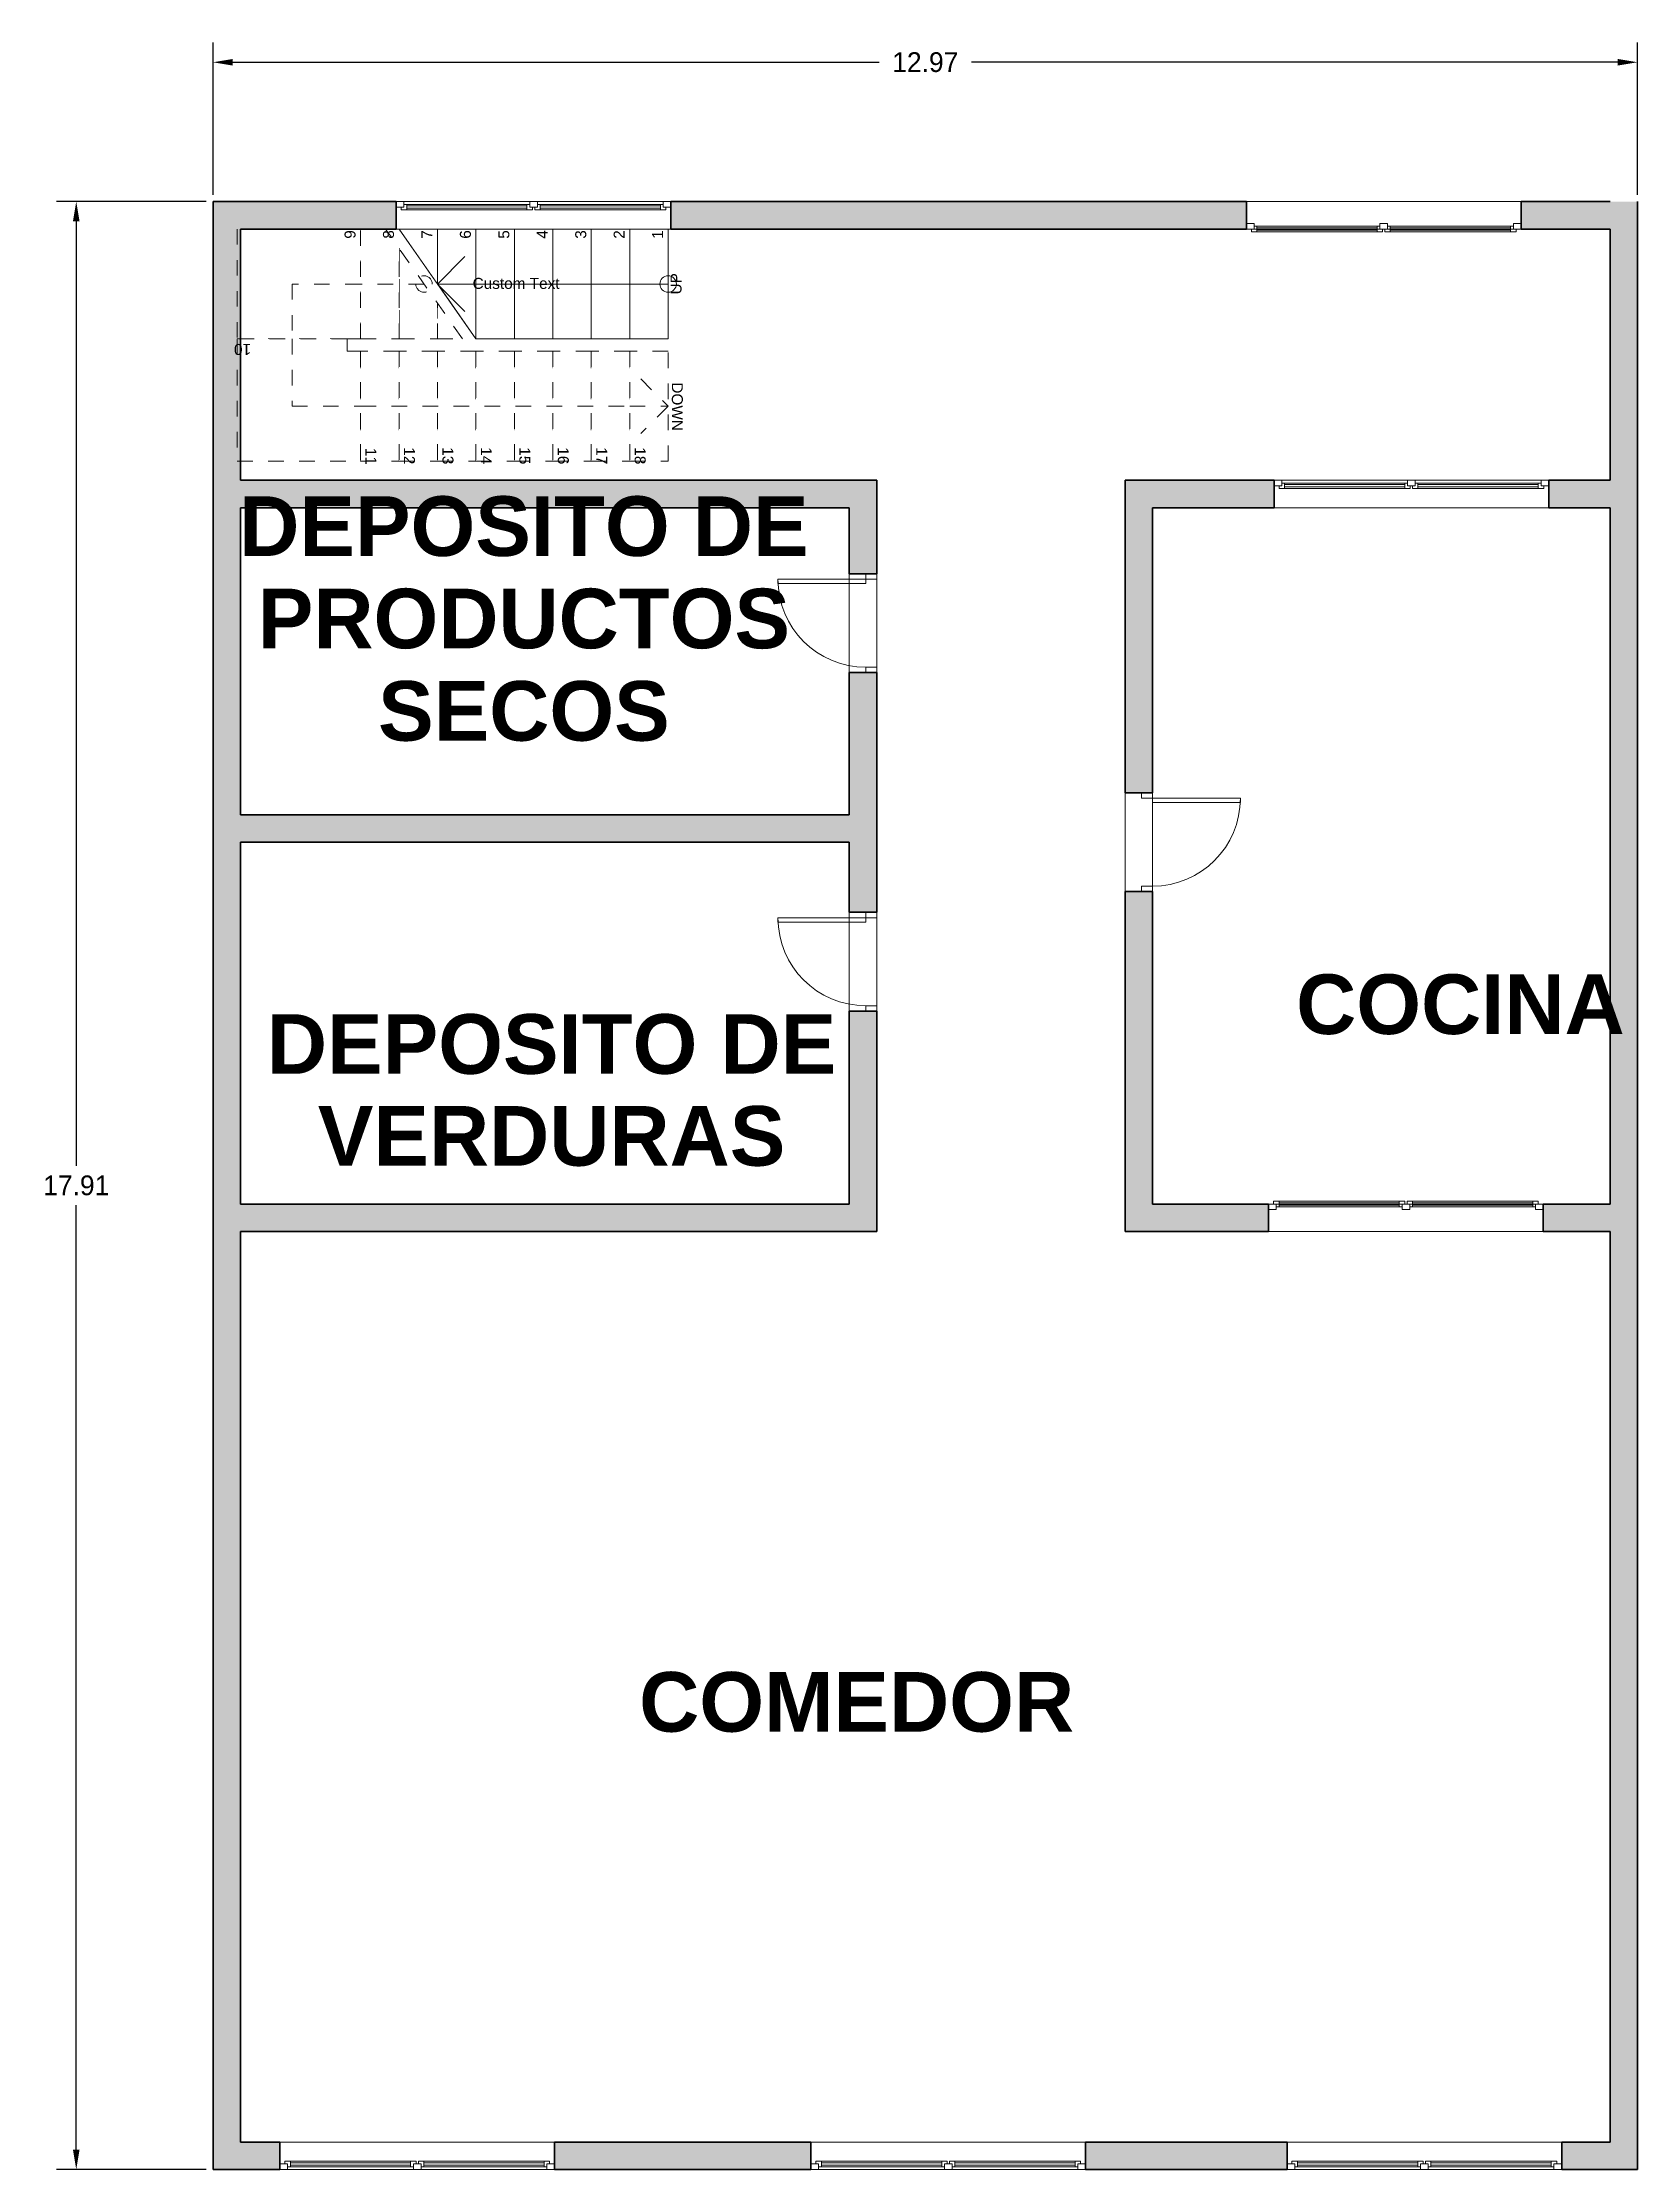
# Model space of a CAD drawing. Header units: metres. Extents: x -67.5 to -32.7, y -18 to 3.
# Drawn here: x -47.24 to -32.72, y -16.4 to 2.95 of the extents above; entities that cross this region are included whole.
import ezdxf

# ---------------------------------------------------------------- set-up
doc = ezdxf.new("R2010")
doc.units = ezdxf.units.M
doc.header["$MEASUREMENT"] = 0
doc.set_wipeout_variables(frame=1)
for name, pattern in [('Dense Dotted', [0.176389, 0, -0.176389]), ('Small Dashed', [0.282222, 0.141111, -0.141111]), ('Wipeout_Contour', [1, 0, -1])]:
    doc.linetypes.add(name, pattern=pattern)
for name, color, linetype, lineweight in [('ACOTACION', 160, 'Continuous', 0), ('Structural - Bearing_Pen_No__27', 7, 'Continuous', 35), ('Structural - Stair & Railing_Pen_No__11', 171, 'Continuous', 18)]:
    doc.layers.add(name, color=color, linetype=linetype, lineweight=lineweight)
for name, color, linetype, lineweight, true_color in [('Annotation - Text_Pen_No__86', 7, 'Continuous', 20, 0x5555ff), ('ARCHICAD Doors_Pen_No__3', 7, 'Continuous', 18, 0xff6600), ('ARCHICAD Windows_Pen_No__3', 7, 'Continuous', 18, 0xff6600), ('Structural - Bearing_Pen_No__160', 7, 'Continuous', 20, 0xb4a35c), ('Structural - Bearing_Pen_No__63', 7, 'Continuous', 18, 0xff9955), ('Structural - Stair & Railing_Pen_No__71', 171, 'Continuous', 20, 0xaaaaff), ('Structural - Stair & Railing_Pen_No__91', 171, 'Continuous', 13, 0xaaaaff)]:
    doc.layers.add(name, color=color, linetype=linetype, lineweight=lineweight, true_color=true_color)
for name, color, linetype in [('ARCHICAD Doors', 7, 'Continuous'), ('ARCHICAD Windows', 7, 'Continuous'), ('Structural - Bearing', 7, 'Continuous'), ('Structural - Stair & Railing', 7, 'Continuous')]:
    doc.layers.add(name, color=color, linetype=linetype)
doc.styles.add('GENERATED_STYLE_1', font='arial.ttf')
doc.styles.add('GENERATED_STYLE_2', font='')
doc.styles.get('GENERATED_STYLE_2').set_extended_font_data('Arial', bold=True)
doc.dimstyles.get("Standard").update_dxf_attribs({"dimtxt": 0.18, "dimasz": 0.18, "dimexe": 0.18, "dimexo": 0.0625, "dimgap": 0.09, "dimtad": 0, "dimtih": 1, "dimtoh": 1, "dimzin": 0, "dimdsep": 46, "dimtxsty": 'Standard', "dimcen": 0.09, "dimadec": 0, "dimazin": 0, "dimtfac": 1, "dimtofl": 0, "dimtmove": 0, "dimatfit": 3, "dimfxl": 1, "dimtolj": 1, "dimtzin": 0, "dimarcsym": 0})

msp = doc.modelspace()

# ---------------------------------------------------------------- texts
at = {"layer": 'Annotation - Text_Pen_No__86', "color": 173, "linetype": 'Continuous', "lineweight": 20, "true_color": 0x5555ff, "char_height": 0.54288, "width": 7.0414, "attachment_point": 2, "style": 'GENERATED_STYLE_2'}
for s, insert, line_spacing_factor in [('\\A1;{\\pqc;\\fArial|b1|i0|c0|p34;DEPOSITO DE PRODUCTOS SECOS}', (-42.857, -1.178), 0.928963), ('\\A1;{\\pqc;\\fArial|b1|i0|c0|p34;DEPOSITO DE VERDURAS}', (-42.605, -5.891), 0.924085)]:
    msp.add_mtext(s, dxfattribs=dict(at, insert=insert, line_spacing_factor=line_spacing_factor))
at = {"layer": 'Annotation - Text_Pen_No__86', "color": 173, "linetype": 'Continuous', "lineweight": 20, "true_color": 0x5555ff, "char_height": 0.54288, "attachment_point": 2, "style": 'GENERATED_STYLE_2'}
for s, insert in [('\\A1;{\\pqc;\\fArial|b1|i0|c0|p34;C\\fArial|b1|i0|c0|p34;OCINA}', (-34.332, -5.529)), ('\\A1;{\\pqc;\\fArial|b1|i0|c0|p34;COMEDOR}', (-39.828, -11.878))]:
    msp.add_mtext(s, dxfattribs=dict(at, insert=insert))

# ---------------------------------------------------------------- blocks, each defined once
blk = doc.blocks.new('Stair_2')
at = {"color": 254, "linetype": 'Wipeout_Contour', "lineweight": 0, "ltscale": 166.929121}
blk.add_wipeout([(-41.894, 1.254), (-41.894, 0.254), (-41.544, 0.254), (-41.544, 1.254)], dxfattribs=at).dxf.layer = 'Structural - Stair & Railing'
at = {"layer": 'Structural - Stair & Railing_Pen_No__11', "color": 171, "linetype": 'Continuous', "lineweight": 18}
for p, q in [((-41.544, 1.254), (-41.894, 1.254)), ((-41.894, 1.254), (-41.894, 0.254)), ((-41.544, 0.254), (-41.544, 1.254)), ((-41.894, 0.254), (-41.544, 0.254))]:
    blk.add_line(p, q, dxfattribs=at)
for start, end in [(0, 180), (180, 0)]:
    blk.add_arc((-41.544, 0.754), 0.075, start, end, dxfattribs=at)
at = {"layer": 'Structural - Stair & Railing_Pen_No__71', "color": 161, "lineweight": 20, "true_color": 0xaaaaff, "char_height": 0.1, "attachment_point": 4, "rotation": 90, "style": 'GENERATED_STYLE_1'}
for s, insert in [('\\A1;{\\pql;\\fArial|b0|i0|c0|p34;1}', (-41.64, 1.166)), ('\\A1;{\\pql;\\fArial|b0|i0|c0|p34;UP}', (-41.471, 0.659))]:
    blk.add_mtext(s, dxfattribs=dict(at, insert=insert))
at = {"color": 254, "linetype": 'Wipeout_Contour', "lineweight": 0, "ltscale": 168.328685}
blk.add_wipeout([(-42.244, 1.254), (-42.244, 0.254), (-41.894, 0.254), (-41.894, 1.254)], dxfattribs=at).dxf.layer = 'Structural - Stair & Railing'
at = {"layer": 'Structural - Stair & Railing_Pen_No__11', "color": 171, "linetype": 'Continuous', "lineweight": 18}
for p, q in [((-41.894, 1.254), (-42.244, 1.254)), ((-42.244, 1.254), (-42.244, 0.254)), ((-41.894, 0.254), (-41.894, 1.254)), ((-41.544, 0.754), (-41.894, 0.754)), ((-42.244, 0.254), (-41.894, 0.254))]:
    blk.add_line(p, q, dxfattribs=at)
at = {"layer": 'Structural - Stair & Railing_Pen_No__71', "color": 161, "lineweight": 20, "true_color": 0xaaaaff, "insert": (-41.99, 1.166), "char_height": 0.1, "attachment_point": 4, "rotation": 90, "style": 'GENERATED_STYLE_1'}
blk.add_mtext('\\A1;{\\pql;\\fArial|b0|i0|c0|p34;2}', dxfattribs=at)
at = {"color": 254, "linetype": 'Wipeout_Contour', "lineweight": 0, "ltscale": 169.728256}
blk.add_wipeout([(-42.594, 1.254), (-42.594, 0.254), (-42.244, 0.254), (-42.244, 1.254)], dxfattribs=at).dxf.layer = 'Structural - Stair & Railing'
at = {"layer": 'Structural - Stair & Railing_Pen_No__11', "color": 171, "linetype": 'Continuous', "lineweight": 18}
for p, q in [((-42.244, 1.254), (-42.594, 1.254)), ((-42.594, 1.254), (-42.594, 0.254)), ((-42.244, 0.254), (-42.244, 1.254)), ((-42.594, 0.254), (-42.244, 0.254))]:
    blk.add_line(p, q, dxfattribs=at)
at = {"layer": 'Structural - Stair & Railing_Pen_No__71', "color": 161, "lineweight": 20, "true_color": 0xaaaaff, "insert": (-42.339, 1.166), "char_height": 0.1, "attachment_point": 4, "rotation": 90, "style": 'GENERATED_STYLE_1'}
blk.add_mtext('\\A1;{\\pql;\\fArial|b0|i0|c0|p34;3}', dxfattribs=at)
at = {"color": 254, "linetype": 'Wipeout_Contour', "lineweight": 0, "ltscale": 171.127835}
blk.add_wipeout([(-42.944, 1.254), (-42.944, 0.254), (-42.594, 0.254), (-42.594, 1.254)], dxfattribs=at).dxf.layer = 'Structural - Stair & Railing'
at = {"layer": 'Structural - Stair & Railing_Pen_No__11', "color": 171, "linetype": 'Continuous', "lineweight": 18}
for p, q in [((-42.594, 1.254), (-42.944, 1.254)), ((-42.944, 1.254), (-42.944, 0.254)), ((-42.594, 0.254), (-42.594, 1.254)), ((-42.944, 0.254), (-42.594, 0.254))]:
    blk.add_line(p, q, dxfattribs=at)
at = {"layer": 'Structural - Stair & Railing_Pen_No__71', "color": 161, "lineweight": 20, "true_color": 0xaaaaff, "insert": (-42.69, 1.166), "char_height": 0.1, "attachment_point": 4, "rotation": 90, "style": 'GENERATED_STYLE_1'}
blk.add_mtext('\\A1;{\\pql;\\fArial|b0|i0|c0|p34;4}', dxfattribs=at)
at = {"color": 254, "linetype": 'Wipeout_Contour', "lineweight": 0, "ltscale": 172.52742}
blk.add_wipeout([(-43.294, 1.254), (-43.294, 0.254), (-42.944, 0.254), (-42.944, 1.254)], dxfattribs=at).dxf.layer = 'Structural - Stair & Railing'
at = {"layer": 'Structural - Stair & Railing_Pen_No__11', "color": 171, "linetype": 'Continuous', "lineweight": 18}
for p, q in [((-42.944, 1.254), (-43.294, 1.254)), ((-43.294, 1.254), (-43.294, 0.254)), ((-42.944, 0.254), (-42.944, 1.254)), ((-43.294, 0.254), (-42.944, 0.254))]:
    blk.add_line(p, q, dxfattribs=at)
at = {"layer": 'Structural - Stair & Railing_Pen_No__71', "color": 161, "lineweight": 20, "true_color": 0xaaaaff, "insert": (-43.039, 1.166), "char_height": 0.1, "attachment_point": 4, "rotation": 90, "style": 'GENERATED_STYLE_1'}
blk.add_mtext('\\A1;{\\pql;\\fArial|b0|i0|c0|p34;5}', dxfattribs=at)
at = {"color": 254, "linetype": 'Wipeout_Contour', "lineweight": 0, "ltscale": 173.938694}
blk.add_wipeout([(-43.644, 1.254), (-43.644, 0.754), (-43.294, 0.254), (-43.294, 1.254)], dxfattribs=at).dxf.layer = 'Structural - Stair & Railing'
at = {"layer": 'Structural - Stair & Railing_Pen_No__11', "color": 171, "linetype": 'Continuous', "lineweight": 18}
for p, q in [((-43.294, 1.254), (-43.644, 1.254)), ((-43.644, 1.254), (-43.644, 0.754)), ((-43.294, 0.254), (-43.294, 1.254))]:
    blk.add_line(p, q, dxfattribs=at)
at = {"layer": 'Structural - Stair & Railing_Pen_No__71', "color": 161, "lineweight": 20, "true_color": 0xaaaaff, "insert": (-43.389, 1.166), "char_height": 0.1, "attachment_point": 4, "rotation": 90, "style": 'GENERATED_STYLE_1'}
blk.add_mtext('\\A1;{\\pql;\\fArial|b0|i0|c0|p34;6}', dxfattribs=at)
at = {"layer": 'Structural - Stair & Railing_Pen_No__71', "color": 161, "lineweight": 20, "true_color": 0xaaaaff, "insert": (-43.324, 0.759), "char_height": 0.1, "attachment_point": 4, "style": 'GENERATED_STYLE_1'}
blk.add_mtext('\\A1;{\\pql;\\fArial|b0|i0|c0|p34;Custom Text}', dxfattribs=at)
at = {"color": 254, "linetype": 'Wipeout_Contour', "lineweight": 0, "ltscale": 130.21243}
blk.add_wipeout([(-43.416, 0.254), (-43.644, 0.58), (-43.644, 0.254)], dxfattribs=at).dxf.layer = 'Structural - Stair & Railing'
at = {"layer": 'Structural - Stair & Railing_Pen_No__91', "color": 161, "linetype": 'Small Dashed', "lineweight": 13, "true_color": 0xaaaaff}
for p, q in [((-43.644, 0.58), (-43.644, 0.254)), ((-43.644, 0.254), (-43.416, 0.254))]:
    blk.add_line(p, q, dxfattribs=at)
at = {"color": 254, "linetype": 'Wipeout_Contour', "lineweight": 0, "ltscale": 131.842829}
blk.add_wipeout([(-43.994, 1.254), (-43.644, 0.754), (-43.644, 1.254)], dxfattribs=at).dxf.layer = 'Structural - Stair & Railing'
at = {"layer": 'Structural - Stair & Railing_Pen_No__11', "color": 171, "linetype": 'Continuous', "lineweight": 18}
for p, q in [((-43.644, 1.254), (-43.994, 1.254)), ((-43.644, 0.754), (-43.644, 1.254))]:
    blk.add_line(p, q, dxfattribs=at)
at = {"color": 254, "linetype": 'Wipeout_Contour', "lineweight": 0, "ltscale": 175.29561}
blk.add_wipeout([(-43.994, 1.08), (-43.994, 0.254), (-43.644, 0.254), (-43.644, 0.58)], dxfattribs=at).dxf.layer = 'Structural - Stair & Railing'
at = {"layer": 'Structural - Stair & Railing_Pen_No__11', "color": 171, "linetype": 'Continuous', "lineweight": 18}
for p, q in [((-43.644, 0.754), (-43.394, 1.004)), ((-41.894, 0.754), (-43.644, 0.754)), ((-43.394, 0.504), (-43.644, 0.754))]:
    blk.add_line(p, q, dxfattribs=at)
at = {"layer": 'Structural - Stair & Railing_Pen_No__11', "color": 171, "linetype": 'Small Dashed', "lineweight": 18}
for start, end in [(0, 180), (180, 0)]:
    blk.add_arc((-43.766, 0.754), 0.075, start, end, dxfattribs=at)
at = {"layer": 'Structural - Stair & Railing_Pen_No__91', "color": 161, "linetype": 'Small Dashed', "lineweight": 13, "true_color": 0xaaaaff}
for p, q in [((-43.994, 1.08), (-43.994, 0.254)), ((-43.644, 0.254), (-43.644, 0.58)), ((-43.994, 0.254), (-43.644, 0.254))]:
    blk.add_line(p, q, dxfattribs=at)
at = {"layer": 'Structural - Stair & Railing_Pen_No__71', "color": 161, "lineweight": 20, "true_color": 0xaaaaff, "insert": (-43.74, 1.166), "char_height": 0.1, "attachment_point": 4, "rotation": 90, "style": 'GENERATED_STYLE_1'}
blk.add_mtext('\\A1;{\\pql;\\fArial|b0|i0|c0|p34;7}', dxfattribs=at)
at = {"color": 254, "linetype": 'Wipeout_Contour', "lineweight": 0, "ltscale": 221.019396}
blk.add_wipeout([(-44.344, 1.254), (-44.344, 0.254), (-43.994, 0.254), (-43.994, 1.08), (-44.116, 1.254)], dxfattribs=at).dxf.layer = 'Structural - Stair & Railing'
at = {"layer": 'Structural - Stair & Railing_Pen_No__11', "color": 171, "linetype": 'Small Dashed', "lineweight": 18}
blk.add_line((-43.416, 0.254), (-44.116, 1.254), dxfattribs=at)
at = {"layer": 'Structural - Stair & Railing_Pen_No__11', "color": 171, "linetype": 'Continuous', "lineweight": 18}
blk.add_line((-43.294, 0.254), (-43.994, 1.254), dxfattribs=at)
at = {"layer": 'Structural - Stair & Railing_Pen_No__91', "color": 161, "linetype": 'Small Dashed', "lineweight": 13, "true_color": 0xaaaaff}
for p, q in [((-44.116, 1.254), (-44.344, 1.254)), ((-44.344, 1.254), (-44.344, 0.254)), ((-43.994, 0.254), (-43.994, 1.08)), ((-44.344, 0.254), (-43.994, 0.254))]:
    blk.add_line(p, q, dxfattribs=at)
at = {"layer": 'Structural - Stair & Railing_Pen_No__71', "color": 161, "lineweight": 20, "true_color": 0xaaaaff, "insert": (-44.089, 1.166), "char_height": 0.1, "attachment_point": 4, "rotation": 90, "style": 'GENERATED_STYLE_1'}
blk.add_mtext('\\A1;{\\pql;\\fArial|b0|i0|c0|p34;8}', dxfattribs=at)
at = {"color": 254, "linetype": 'Wipeout_Contour', "lineweight": 0, "ltscale": 224.528764}
blk.add_wipeout([(-44.344, 1.254), (-45.467, 1.254), (-45.467, 0.254), (-44.467, 0.254), (-44.344, 0.254)], dxfattribs=at).dxf.layer = 'Structural - Stair & Railing'
at = {"layer": 'Structural - Stair & Railing_Pen_No__11', "color": 171, "linetype": 'Small Dashed', "lineweight": 18}
for p, q in [((-44.344, 0.754), (-44.967, 0.754)), ((-43.766, 0.754), (-44.344, 0.754))]:
    blk.add_line(p, q, dxfattribs=at)
at = {"layer": 'Structural - Stair & Railing_Pen_No__91', "color": 161, "linetype": 'Small Dashed', "lineweight": 13, "true_color": 0xaaaaff}
for p, q in [((-44.344, 1.254), (-45.467, 1.254)), ((-45.467, 1.254), (-45.467, 0.254)), ((-44.344, 0.254), (-44.344, 1.254)), ((-45.467, 0.254), (-44.467, 0.254)), ((-44.467, 0.254), (-44.344, 0.254))]:
    blk.add_line(p, q, dxfattribs=at)
at = {"layer": 'Structural - Stair & Railing_Pen_No__71', "color": 161, "lineweight": 20, "true_color": 0xaaaaff, "insert": (-44.439, 1.166), "char_height": 0.1, "attachment_point": 4, "rotation": 90, "style": 'GENERATED_STYLE_1'}
blk.add_mtext('\\A1;{\\pql;\\fArial|b0|i0|c0|p34;9}', dxfattribs=at)
at = {"color": 254, "linetype": 'Wipeout_Contour', "lineweight": 0, "ltscale": 269.374771}
blk.add_wipeout([(-45.467, -0.858), (-44.344, -0.858), (-44.344, 0.142), (-44.467, 0.142), (-44.467, 0.254), (-45.467, 0.254)], dxfattribs=at).dxf.layer = 'Structural - Stair & Railing'
at = {"layer": 'Structural - Stair & Railing_Pen_No__11', "color": 171, "linetype": 'Small Dashed', "lineweight": 18}
for p, q in [((-44.967, 0.754), (-44.967, 0.254)), ((-44.967, 0.254), (-44.967, -0.358))]:
    blk.add_line(p, q, dxfattribs=at)
at = {"layer": 'Structural - Stair & Railing_Pen_No__91', "color": 161, "linetype": 'Small Dashed', "lineweight": 13, "true_color": 0xaaaaff}
for p, q in [((-44.467, 0.254), (-45.467, 0.254)), ((-45.467, 0.254), (-45.467, -0.858)), ((-44.467, 0.142), (-44.467, 0.254)), ((-44.344, 0.142), (-44.467, 0.142)), ((-44.344, -0.858), (-44.344, 0.142)), ((-45.467, -0.858), (-44.344, -0.858))]:
    blk.add_line(p, q, dxfattribs=at)
at = {"layer": 'Structural - Stair & Railing_Pen_No__71', "color": 161, "lineweight": 20, "true_color": 0xaaaaff, "insert": (-45.341, 0.159), "char_height": 0.1, "attachment_point": 4, "rotation": 180, "style": 'GENERATED_STYLE_1'}
blk.add_mtext('\\A1;{\\pql;\\fArial|b0|i0|c0|p34;10}', dxfattribs=at)
at = {"color": 254, "linetype": 'Wipeout_Contour', "lineweight": 0, "ltscale": 176.705514}
blk.add_wipeout([(-44.344, -0.858), (-43.994, -0.858), (-43.994, 0.142), (-44.344, 0.142)], dxfattribs=at).dxf.layer = 'Structural - Stair & Railing'
at = {"layer": 'Structural - Stair & Railing_Pen_No__11', "color": 171, "linetype": 'Small Dashed', "lineweight": 18}
blk.add_line((-44.967, -0.358), (-44.344, -0.358), dxfattribs=at)
at = {"layer": 'Structural - Stair & Railing_Pen_No__91', "color": 161, "linetype": 'Small Dashed', "lineweight": 13, "true_color": 0xaaaaff}
for p, q in [((-43.994, 0.142), (-44.344, 0.142)), ((-44.344, 0.142), (-44.344, -0.858)), ((-43.994, -0.858), (-43.994, 0.142)), ((-44.344, -0.858), (-43.994, -0.858))]:
    blk.add_line(p, q, dxfattribs=at)
at = {"layer": 'Structural - Stair & Railing_Pen_No__71', "color": 161, "lineweight": 20, "true_color": 0xaaaaff, "insert": (-44.249, -0.737), "char_height": 0.1, "attachment_point": 4, "rotation": 270, "style": 'GENERATED_STYLE_1'}
blk.add_mtext('\\A1;{\\pql;\\fArial|b0|i0|c0|p34;11}', dxfattribs=at)
at = {"color": 254, "linetype": 'Wipeout_Contour', "lineweight": 0, "ltscale": 175.305737}
blk.add_wipeout([(-43.644, 0.142), (-43.994, 0.142), (-43.994, -0.858), (-43.644, -0.858)], dxfattribs=at).dxf.layer = 'Structural - Stair & Railing'
at = {"layer": 'Structural - Stair & Railing_Pen_No__91', "color": 161, "linetype": 'Small Dashed', "lineweight": 13, "true_color": 0xaaaaff}
for p, q in [((-43.644, 0.142), (-43.994, 0.142)), ((-43.994, 0.142), (-43.994, -0.858)), ((-43.644, -0.858), (-43.644, 0.142)), ((-43.994, -0.858), (-43.644, -0.858))]:
    blk.add_line(p, q, dxfattribs=at)
at = {"layer": 'Structural - Stair & Railing_Pen_No__71', "color": 161, "lineweight": 20, "true_color": 0xaaaaff, "insert": (-43.899, -0.732), "char_height": 0.1, "attachment_point": 4, "rotation": 270, "style": 'GENERATED_STYLE_1'}
blk.add_mtext('\\A1;{\\pql;\\fArial|b0|i0|c0|p34;12}', dxfattribs=at)
at = {"color": 254, "linetype": 'Wipeout_Contour', "lineweight": 0, "ltscale": 173.905964}
blk.add_wipeout([(-43.294, 0.142), (-43.644, 0.142), (-43.644, -0.858), (-43.294, -0.858)], dxfattribs=at).dxf.layer = 'Structural - Stair & Railing'
at = {"layer": 'Structural - Stair & Railing_Pen_No__91', "color": 161, "linetype": 'Small Dashed', "lineweight": 13, "true_color": 0xaaaaff}
for p, q in [((-43.294, 0.142), (-43.644, 0.142)), ((-43.644, 0.142), (-43.644, -0.858)), ((-43.294, -0.858), (-43.294, 0.142)), ((-43.644, -0.858), (-43.294, -0.858))]:
    blk.add_line(p, q, dxfattribs=at)
at = {"layer": 'Structural - Stair & Railing_Pen_No__71', "color": 161, "lineweight": 20, "true_color": 0xaaaaff, "insert": (-43.549, -0.732), "char_height": 0.1, "attachment_point": 4, "rotation": 270, "style": 'GENERATED_STYLE_1'}
blk.add_mtext('\\A1;{\\pql;\\fArial|b0|i0|c0|p34;13}', dxfattribs=at)
at = {"color": 254, "linetype": 'Wipeout_Contour', "lineweight": 0, "ltscale": 172.506194}
blk.add_wipeout([(-43.294, -0.858), (-42.944, -0.858), (-42.944, 0.142), (-43.294, 0.142)], dxfattribs=at).dxf.layer = 'Structural - Stair & Railing'
at = {"layer": 'Structural - Stair & Railing_Pen_No__91', "color": 161, "linetype": 'Small Dashed', "lineweight": 13, "true_color": 0xaaaaff}
for p, q in [((-42.944, 0.142), (-43.294, 0.142)), ((-43.294, 0.142), (-43.294, -0.858)), ((-42.944, -0.858), (-42.944, 0.142)), ((-43.294, -0.858), (-42.944, -0.858))]:
    blk.add_line(p, q, dxfattribs=at)
at = {"layer": 'Structural - Stair & Railing_Pen_No__71', "color": 161, "lineweight": 20, "true_color": 0xaaaaff, "insert": (-43.199, -0.732), "char_height": 0.1, "attachment_point": 4, "rotation": 270, "style": 'GENERATED_STYLE_1'}
blk.add_mtext('\\A1;{\\pql;\\fArial|b0|i0|c0|p34;14}', dxfattribs=at)
at = {"color": 254, "linetype": 'Wipeout_Contour', "lineweight": 0, "ltscale": 171.106429}
blk.add_wipeout([(-42.944, -0.858), (-42.594, -0.858), (-42.594, 0.142), (-42.944, 0.142)], dxfattribs=at).dxf.layer = 'Structural - Stair & Railing'
at = {"layer": 'Structural - Stair & Railing_Pen_No__91', "color": 161, "linetype": 'Small Dashed', "lineweight": 13, "true_color": 0xaaaaff}
for p, q in [((-42.594, 0.142), (-42.944, 0.142)), ((-42.944, 0.142), (-42.944, -0.858)), ((-42.594, -0.858), (-42.594, 0.142)), ((-42.944, -0.858), (-42.594, -0.858))]:
    blk.add_line(p, q, dxfattribs=at)
at = {"layer": 'Structural - Stair & Railing_Pen_No__71', "color": 161, "lineweight": 20, "true_color": 0xaaaaff, "insert": (-42.849, -0.732), "char_height": 0.1, "attachment_point": 4, "rotation": 270, "style": 'GENERATED_STYLE_1'}
blk.add_mtext('\\A1;{\\pql;\\fArial|b0|i0|c0|p34;15}', dxfattribs=at)
at = {"color": 254, "linetype": 'Wipeout_Contour', "lineweight": 0, "ltscale": 169.706667}
blk.add_wipeout([(-42.594, -0.858), (-42.244, -0.858), (-42.244, 0.142), (-42.594, 0.142)], dxfattribs=at).dxf.layer = 'Structural - Stair & Railing'
at = {"layer": 'Structural - Stair & Railing_Pen_No__91', "color": 161, "linetype": 'Small Dashed', "lineweight": 13, "true_color": 0xaaaaff}
for p, q in [((-42.244, 0.142), (-42.594, 0.142)), ((-42.594, 0.142), (-42.594, -0.858)), ((-42.244, -0.858), (-42.244, 0.142)), ((-42.594, -0.858), (-42.244, -0.858))]:
    blk.add_line(p, q, dxfattribs=at)
at = {"layer": 'Structural - Stair & Railing_Pen_No__71', "color": 161, "lineweight": 20, "true_color": 0xaaaaff, "insert": (-42.499, -0.732), "char_height": 0.1, "attachment_point": 4, "rotation": 270, "style": 'GENERATED_STYLE_1'}
blk.add_mtext('\\A1;{\\pql;\\fArial|b0|i0|c0|p34;16}', dxfattribs=at)
at = {"color": 254, "linetype": 'Wipeout_Contour', "lineweight": 0, "ltscale": 168.306909}
blk.add_wipeout([(-42.244, -0.858), (-41.894, -0.858), (-41.894, 0.142), (-42.244, 0.142)], dxfattribs=at).dxf.layer = 'Structural - Stair & Railing'
at = {"layer": 'Structural - Stair & Railing_Pen_No__91', "color": 161, "linetype": 'Small Dashed', "lineweight": 13, "true_color": 0xaaaaff}
for p, q in [((-41.894, 0.142), (-42.244, 0.142)), ((-42.244, 0.142), (-42.244, -0.858)), ((-41.894, -0.858), (-41.894, 0.142)), ((-42.244, -0.858), (-41.894, -0.858))]:
    blk.add_line(p, q, dxfattribs=at)
at = {"layer": 'Structural - Stair & Railing_Pen_No__71', "color": 161, "lineweight": 20, "true_color": 0xaaaaff, "insert": (-42.149, -0.732), "char_height": 0.1, "attachment_point": 4, "rotation": 270, "style": 'GENERATED_STYLE_1'}
blk.add_mtext('\\A1;{\\pql;\\fArial|b0|i0|c0|p34;17}', dxfattribs=at)
at = {"color": 254, "linetype": 'Wipeout_Contour', "lineweight": 0, "ltscale": 166.907155}
blk.add_wipeout([(-41.894, -0.858), (-41.544, -0.858), (-41.544, 0.142), (-41.894, 0.142)], dxfattribs=at).dxf.layer = 'Structural - Stair & Railing'
at = {"layer": 'Structural - Stair & Railing_Pen_No__11', "color": 171, "linetype": 'Small Dashed', "lineweight": 18}
for p, q in [((-41.794, -0.108), (-41.544, -0.358)), ((-44.344, -0.358), (-41.894, -0.358)), ((-41.894, -0.358), (-41.544, -0.358)), ((-41.544, -0.358), (-41.794, -0.608))]:
    blk.add_line(p, q, dxfattribs=at)
at = {"layer": 'Structural - Stair & Railing_Pen_No__91', "color": 161, "linetype": 'Small Dashed', "lineweight": 13, "true_color": 0xaaaaff}
for p, q in [((-41.894, 0.142), (-41.894, -0.858)), ((-41.544, 0.142), (-41.894, 0.142)), ((-41.544, -0.858), (-41.544, 0.142)), ((-41.894, -0.858), (-41.544, -0.858))]:
    blk.add_line(p, q, dxfattribs=at)
at = {"layer": 'Structural - Stair & Railing_Pen_No__71', "color": 161, "lineweight": 20, "true_color": 0xaaaaff, "char_height": 0.1, "attachment_point": 4, "rotation": 270, "style": 'GENERATED_STYLE_1'}
for s, insert in [('\\A1;{\\pql;\\fArial|b0|i0|c0|p34;DOWN}', (-41.461, -0.141)), ('\\A1;{\\pql;\\fArial|b0|i0|c0|p34;18}', (-41.799, -0.732))]:
    blk.add_mtext(s, dxfattribs=dict(at, insert=insert))
blk = doc.blocks.new('Wall_10', base_point=(-45.437, 1.504))
at = {"layer": 'Structural - Bearing_Pen_No__160', "linetype": 'Continuous', "lineweight": 0, "true_color": 0x5a512e}
for points in [[(-45.437, 1.504), (-45.687, 1.504), (-45.687, -7.619), (-45.437, -7.619)], [(-45.437, -7.869), (-45.687, -7.869), (-45.687, -16.405), (-45.437, -16.155)]]:
    blk.add_hatch(color=59, dxfattribs=at).paths.add_polyline_path(points)
at = {"layer": 'Structural - Bearing_Pen_No__27', "color": 7, "linetype": 'Continuous', "lineweight": 35, "flags": 128}
for points in [[(-45.687, 1.504), (-45.687, -7.619)], [(-45.437, 1.504), (-45.687, 1.504)], [(-45.437, -1.032), (-45.437, 1.254)], [(-45.437, -4.076), (-45.437, -1.282)], [(-45.437, -7.619), (-45.437, -4.326)], [(-45.687, -7.869), (-45.687, -16.405)], [(-45.437, -16.155), (-45.437, -7.869)]]:
    blk.add_lwpolyline(points, dxfattribs=at)
blk = doc.blocks.new('IFC Window - Double Panel - Vertical')
at = {"layer": 'ARCHICAD Windows_Pen_No__3', "color": 30, "linetype": 'Continuous', "lineweight": 18, "true_color": 0xff6600}
for p, q in [((-1.25, 0), (-1.18, 0)), ((-1.25, -0.05), (-1.25, 0)), ((-1.18, 0), (-1.18, -0.05)), ((-0.035, 0), (0.035, 0)), ((-0.035, -0.05), (-0.035, 0)), ((0.035, 0), (0.035, -0.05)), ((1.25, 0), (1.18, 0)), ((1.18, 0), (1.18, -0.05)), ((1.25, -0.05), (1.25, 0)), ((-1.18, -0.05), (-1.25, -0.05)), ((-1.18, -0.05), (-1.205, -0.05)), ((-1.205, -0.05), (-1.205, -0.075)), ((-1.205, -0.075), (-1.155, -0.075)), ((-1.155, -0.025), (-1.18, -0.025)), ((-1.18, -0.025), (-1.18, -0.05)), ((-1.155, -0.025), (-0.06, -0.025)), ((-1.155, -0.075), (-1.155, -0.025)), ((-1.155, -0.04), (-0.06, -0.04)), ((-1.155, -0.06), (-0.06, -0.06)), ((-1.155, -0.075), (-0.06, -0.075)), ((-0.06, -0.075), (-0.06, -0.025)), ((-0.06, -0.025), (-0.035, -0.025)), ((-0.01, -0.075), (-0.06, -0.075)), ((-0.035, -0.025), (-0.035, -0.05)), ((0.035, -0.05), (-0.035, -0.05)), ((-0.035, -0.05), (-0.01, -0.05)), ((-0.01, -0.05), (-0.01, -0.075)), ((0.035, -0.05), (0.01, -0.05)), ((0.01, -0.05), (0.01, -0.075)), ((0.01, -0.075), (0.06, -0.075)), ((0.06, -0.025), (0.035, -0.025)), ((0.035, -0.025), (0.035, -0.05)), ((0.06, -0.025), (1.155, -0.025)), ((0.06, -0.075), (0.06, -0.025)), ((0.06, -0.04), (1.155, -0.04)), ((0.06, -0.06), (1.155, -0.06)), ((0.06, -0.075), (1.155, -0.075)), ((1.155, -0.075), (1.155, -0.025)), ((1.155, -0.025), (1.18, -0.025)), ((1.205, -0.075), (1.155, -0.075)), ((1.18, -0.025), (1.18, -0.05)), ((1.18, -0.05), (1.25, -0.05)), ((1.18, -0.05), (1.205, -0.05)), ((1.205, -0.05), (1.205, -0.075))]:
    blk.add_line(p, q, dxfattribs=at)
blk = doc.blocks.new('Wall_11', base_point=(-45.437, -16.155))
at = {"layer": 'Structural - Bearing_Pen_No__160', "linetype": 'Continuous', "lineweight": 0, "true_color": 0x5a512e}
for points in [[(-45.437, -16.155), (-45.687, -16.405), (-45.078, -16.405), (-45.078, -16.155)], [(-42.578, -16.155), (-42.578, -16.405), (-40.244, -16.405), (-40.244, -16.155)], [(-37.744, -16.155), (-37.744, -16.405), (-35.91, -16.405), (-35.91, -16.155)], [(-33.41, -16.155), (-33.41, -16.405), (-32.72, -16.405), (-32.72, -16.155)]]:
    blk.add_hatch(color=59, dxfattribs=at).paths.add_polyline_path(points)
at = {"layer": 'Structural - Bearing_Pen_No__27', "color": 7, "linetype": 'Continuous', "lineweight": 35}
for p, q in [((-45.078, -16.405), (-45.078, -16.155)), ((-42.578, -16.405), (-42.578, -16.155)), ((-40.244, -16.405), (-40.244, -16.155)), ((-37.744, -16.405), (-37.744, -16.155)), ((-35.91, -16.405), (-35.91, -16.155)), ((-33.41, -16.405), (-33.41, -16.155))]:
    blk.add_line(p, q, dxfattribs=at)
at = {"layer": 'Structural - Bearing_Pen_No__27', "color": 7, "linetype": 'Continuous', "lineweight": 35, "flags": 128}
for points in [[(-45.078, -16.155), (-45.437, -16.155)], [(-40.244, -16.155), (-42.578, -16.155)], [(-35.91, -16.155), (-37.744, -16.155)], [(-32.97, -16.155), (-33.41, -16.155)], [(-32.72, -16.405), (-32.72, -16.155)], [(-45.687, -16.405), (-45.078, -16.405)], [(-42.578, -16.405), (-40.244, -16.405)], [(-37.744, -16.405), (-35.91, -16.405)], [(-33.41, -16.405), (-32.72, -16.405)]]:
    blk.add_lwpolyline(points, dxfattribs=at)
at = {"layer": 'Structural - Bearing_Pen_No__63', "color": 21, "linetype": 'Continuous', "lineweight": 18, "true_color": 0xff9955}
for p, q in [((-42.578, -16.155), (-45.078, -16.155)), ((-37.744, -16.155), (-40.244, -16.155)), ((-33.41, -16.155), (-35.91, -16.155)), ((-45.078, -16.405), (-42.578, -16.405)), ((-40.244, -16.405), (-37.744, -16.405)), ((-35.91, -16.405), (-33.41, -16.405))]:
    blk.add_line(p, q, dxfattribs=at)
at = {"layer": 'ARCHICAD Windows', "color": 21, "linetype": 'Continuous', "lineweight": 18, "true_color": 0xff9955, "xscale": -1, "rotation": 180}
for p in [(-43.828, -16.405), (-38.994, -16.405), (-34.66, -16.405)]:
    blk.add_blockref('IFC Window - Double Panel - Vertical', p, dxfattribs=at)
blk = doc.blocks.new('Wall_12', base_point=(-32.97, -16.155))
at = {"layer": 'Structural - Bearing_Pen_No__160', "linetype": 'Continuous', "lineweight": 0, "true_color": 0x5a512e}
blk.add_hatch(color=59, dxfattribs=at).paths.add_polyline_path([(-32.97, -16.155), (-32.72, -16.155), (-32.72, 1.254), (-32.97, 1.254)])
at = {"layer": 'Structural - Bearing_Pen_No__27', "color": 7, "linetype": 'Continuous', "lineweight": 35, "flags": 128}
for points in [[(-32.97, 1.254), (-32.97, -1.032)], [(-32.72, -16.155), (-32.72, 1.254)], [(-32.97, -1.282), (-32.97, -7.619)], [(-32.97, -7.869), (-32.97, -16.155)]]:
    blk.add_lwpolyline(points, dxfattribs=at)
blk = doc.blocks.new('Wall_13', base_point=(-32.72, 1.254))
at = {"layer": 'Structural - Bearing_Pen_No__160', "linetype": 'Continuous', "lineweight": 0, "true_color": 0x5a512e}
for points in [[(-44.019, 1.254), (-44.019, 1.504), (-45.437, 1.504), (-45.437, 1.254)], [(-36.28, 1.254), (-36.28, 1.504), (-41.519, 1.504), (-41.519, 1.254)], [(-32.72, 1.254), (-32.72, 1.504), (-33.78, 1.504), (-33.78, 1.254)]]:
    blk.add_hatch(color=59, dxfattribs=at).paths.add_polyline_path(points)
at = {"layer": 'Structural - Bearing_Pen_No__27', "color": 7, "linetype": 'Continuous', "lineweight": 35}
for p, q in [((-44.019, 1.504), (-44.019, 1.254)), ((-41.519, 1.504), (-41.519, 1.254)), ((-36.28, 1.504), (-36.28, 1.254)), ((-33.78, 1.504), (-33.78, 1.254))]:
    blk.add_line(p, q, dxfattribs=at)
at = {"layer": 'Structural - Bearing_Pen_No__27', "color": 7, "linetype": 'Continuous', "lineweight": 35, "flags": 128}
for points in [[(-44.019, 1.504), (-45.437, 1.504)], [(-36.28, 1.504), (-41.519, 1.504)], [(-32.97, 1.504), (-33.78, 1.504)], [(-32.72, 1.254), (-32.72, 1.504)], [(-45.437, 1.254), (-44.019, 1.254)], [(-41.519, 1.254), (-36.28, 1.254)], [(-33.78, 1.254), (-32.97, 1.254)]]:
    blk.add_lwpolyline(points, dxfattribs=at)
at = {"layer": 'Structural - Bearing_Pen_No__63', "color": 21, "linetype": 'Continuous', "lineweight": 18, "true_color": 0xff9955}
for p, q in [((-41.519, 1.504), (-44.019, 1.504)), ((-33.78, 1.504), (-36.28, 1.504)), ((-44.019, 1.254), (-41.519, 1.254)), ((-36.28, 1.254), (-33.78, 1.254))]:
    blk.add_line(p, q, dxfattribs=at)
at = {"layer": 'ARCHICAD Windows', "color": 21, "linetype": 'Continuous', "lineweight": 18, "true_color": 0xff9955, "xscale": -1}
for p in [(-42.769, 1.504), (-35.03, 1.304)]:
    blk.add_blockref('IFC Window - Double Panel - Vertical', p, dxfattribs=at)
blk = doc.blocks.new('Wall_14', base_point=(-45.437, -1.032))
at = {"layer": 'Structural - Bearing_Pen_No__160', "linetype": 'Continuous', "lineweight": 0, "true_color": 0x5a512e}
blk.add_hatch(color=59, dxfattribs=at).paths.add_polyline_path([(-45.437, -1.282), (-39.895, -1.282), (-39.645, -1.032), (-45.437, -1.032)])
at = {"layer": 'Structural - Bearing_Pen_No__27', "color": 7, "linetype": 'Continuous', "lineweight": 35, "flags": 128}
for points in [[(-39.645, -1.032), (-45.437, -1.032)], [(-45.437, -1.282), (-39.895, -1.282)]]:
    blk.add_lwpolyline(points, dxfattribs=at)
blk = doc.blocks.new('IFC Door - Single Swing')
at = {"layer": 'ARCHICAD Doors_Pen_No__3', "color": 30, "linetype": 'Continuous', "lineweight": 18, "true_color": 0xff6600}
for p, q in [((0.4, 0.8), (0.36, 0.8)), ((0.36, 0.8), (0.36, 0)), ((0.4, 0), (0.4, 0.8)), ((-0.45, 0), (-0.4, 0)), ((-0.4, -0.1), (-0.4, 0)), ((0.36, 0), (0.4, 0)), ((0.45, 0), (0.4, 0)), ((0.4, -0.1), (0.4, 0)), ((-0.45, -0.1), (-0.4, -0.1)), ((0.45, -0.1), (0.4, -0.1))]:
    blk.add_line(p, q, dxfattribs=at)
blk.add_arc((0.4, 0), 0.8, 90, 180, dxfattribs=at)
blk = doc.blocks.new('Wall_15', base_point=(-39.645, -1.032))
at = {"layer": 'Structural - Bearing_Pen_No__160', "linetype": 'Continuous', "lineweight": 0, "true_color": 0x5a512e}
for points in [[(-39.645, -1.032), (-39.895, -1.282), (-39.895, -1.883), (-39.645, -1.883)], [(-39.645, -2.783), (-39.895, -2.783), (-39.895, -4.964), (-39.645, -4.964)], [(-39.645, -5.864), (-39.895, -5.864), (-39.895, -7.619), (-39.645, -7.869)]]:
    blk.add_hatch(color=59, dxfattribs=at).paths.add_polyline_path(points)
at = {"layer": 'Structural - Bearing_Pen_No__27', "color": 7, "linetype": 'Continuous', "lineweight": 35}
for p, q in [((-39.895, -1.883), (-39.645, -1.883)), ((-39.895, -2.783), (-39.645, -2.783)), ((-39.895, -4.964), (-39.645, -4.964)), ((-39.895, -5.864), (-39.645, -5.864))]:
    blk.add_line(p, q, dxfattribs=at)
at = {"layer": 'Structural - Bearing_Pen_No__27', "color": 7, "linetype": 'Continuous', "lineweight": 35, "flags": 128}
for points in [[(-39.645, -1.883), (-39.645, -1.032)], [(-39.895, -1.282), (-39.895, -1.883)], [(-39.895, -2.783), (-39.895, -4.076)], [(-39.645, -4.964), (-39.645, -2.783)], [(-39.895, -4.326), (-39.895, -4.964)], [(-39.895, -5.864), (-39.895, -7.619)], [(-39.645, -7.869), (-39.645, -5.864)]]:
    blk.add_lwpolyline(points, dxfattribs=at)
at = {"layer": 'Structural - Bearing_Pen_No__63', "color": 21, "linetype": 'Continuous', "lineweight": 18, "true_color": 0xff9955}
for p, q in [((-39.895, -1.883), (-39.895, -2.783)), ((-39.645, -2.783), (-39.645, -1.883)), ((-39.895, -4.964), (-39.895, -5.864)), ((-39.645, -5.864), (-39.645, -4.964))]:
    blk.add_line(p, q, dxfattribs=at)
at = {"layer": 'ARCHICAD Doors', "color": 21, "linetype": 'Continuous', "lineweight": 18, "true_color": 0xff9955, "rotation": 90}
for p in [(-39.745, -2.333), (-39.745, -5.414)]:
    blk.add_blockref('IFC Door - Single Swing', p, dxfattribs=at)
blk = doc.blocks.new('Wall_16', base_point=(-37.135, -1.032))
at = {"layer": 'Structural - Bearing_Pen_No__160', "linetype": 'Continuous', "lineweight": 0, "true_color": 0x5a512e}
for points in [[(-37.135, -1.282), (-37.385, -1.282), (-37.385, -3.876), (-37.135, -3.876)], [(-37.135, -4.776), (-37.385, -4.776), (-37.385, -7.619), (-37.135, -7.619)]]:
    blk.add_hatch(color=59, dxfattribs=at).paths.add_polyline_path(points)
at = {"layer": 'Structural - Bearing_Pen_No__27', "color": 7, "linetype": 'Continuous', "lineweight": 35}
for p, q in [((-37.385, -3.876), (-37.135, -3.876)), ((-37.385, -4.776), (-37.135, -4.776))]:
    blk.add_line(p, q, dxfattribs=at)
at = {"layer": 'Structural - Bearing_Pen_No__27', "color": 7, "linetype": 'Continuous', "lineweight": 35, "flags": 128}
for points in [[(-37.385, -1.282), (-37.385, -3.876)], [(-37.135, -3.876), (-37.135, -1.282)], [(-37.385, -4.776), (-37.385, -7.619)], [(-37.135, -7.619), (-37.135, -4.776)]]:
    blk.add_lwpolyline(points, dxfattribs=at)
at = {"layer": 'Structural - Bearing_Pen_No__63', "color": 21, "linetype": 'Continuous', "lineweight": 18, "true_color": 0xff9955}
for p, q in [((-37.385, -3.876), (-37.385, -4.776)), ((-37.135, -4.776), (-37.135, -3.876))]:
    blk.add_line(p, q, dxfattribs=at)
at = {"layer": 'ARCHICAD Doors', "color": 21, "linetype": 'Continuous', "lineweight": 18, "true_color": 0xff9955, "xscale": -1, "rotation": 270}
blk.add_blockref('IFC Door - Single Swing', (-37.135, -4.326), dxfattribs=at)
blk = doc.blocks.new('Wall_17', base_point=(-37.385, -1.032))
at = {"layer": 'Structural - Bearing_Pen_No__160', "linetype": 'Continuous', "lineweight": 0, "true_color": 0x5a512e}
for points in [[(-37.385, -1.032), (-37.385, -1.282), (-36.028, -1.282), (-36.028, -1.032)], [(-33.528, -1.032), (-33.528, -1.282), (-32.97, -1.282), (-32.97, -1.032)]]:
    blk.add_hatch(color=59, dxfattribs=at).paths.add_polyline_path(points)
at = {"layer": 'Structural - Bearing_Pen_No__27', "color": 7, "linetype": 'Continuous', "lineweight": 35}
for p, q in [((-36.028, -1.282), (-36.028, -1.032)), ((-33.528, -1.282), (-33.528, -1.032))]:
    blk.add_line(p, q, dxfattribs=at)
at = {"layer": 'Structural - Bearing_Pen_No__27', "color": 7, "linetype": 'Continuous', "lineweight": 35, "flags": 128}
for points in [[(-36.028, -1.032), (-37.385, -1.032)], [(-37.385, -1.032), (-37.385, -1.282)], [(-32.97, -1.032), (-33.528, -1.032)], [(-37.135, -1.282), (-36.028, -1.282)], [(-33.528, -1.282), (-32.97, -1.282)]]:
    blk.add_lwpolyline(points, dxfattribs=at)
at = {"layer": 'Structural - Bearing_Pen_No__63', "color": 21, "linetype": 'Continuous', "lineweight": 18, "true_color": 0xff9955}
for p, q in [((-33.528, -1.032), (-36.028, -1.032)), ((-36.028, -1.282), (-33.528, -1.282))]:
    blk.add_line(p, q, dxfattribs=at)
at = {"layer": 'ARCHICAD Windows', "color": 21, "linetype": 'Continuous', "lineweight": 18, "true_color": 0xff9955, "xscale": -1}
blk.add_blockref('IFC Window - Double Panel - Vertical', (-34.778, -1.032), dxfattribs=at)
blk = doc.blocks.new('Wall_20', base_point=(-45.687, -7.619))
at = {"layer": 'Structural - Bearing_Pen_No__160', "linetype": 'Continuous', "lineweight": 0, "true_color": 0x5a512e}
blk.add_hatch(color=59, dxfattribs=at).paths.add_polyline_path([(-45.687, -7.869), (-39.645, -7.869), (-39.895, -7.619), (-45.687, -7.619)])
at = {"layer": 'Structural - Bearing_Pen_No__27', "color": 7, "linetype": 'Continuous', "lineweight": 35, "flags": 128}
for points in [[(-45.687, -7.619), (-45.687, -7.869)], [(-39.895, -7.619), (-45.437, -7.619)], [(-45.437, -7.869), (-39.645, -7.869)]]:
    blk.add_lwpolyline(points, dxfattribs=at)
blk = doc.blocks.new('Wall_21', base_point=(-37.385, -7.619))
at = {"layer": 'Structural - Bearing_Pen_No__160', "linetype": 'Continuous', "lineweight": 0, "true_color": 0x5a512e}
for points in [[(-37.385, -7.619), (-37.385, -7.869), (-36.078, -7.869), (-36.078, -7.619)], [(-33.578, -7.619), (-33.578, -7.869), (-32.97, -7.869), (-32.97, -7.619)]]:
    blk.add_hatch(color=59, dxfattribs=at).paths.add_polyline_path(points)
at = {"layer": 'Structural - Bearing_Pen_No__27', "color": 7, "linetype": 'Continuous', "lineweight": 35}
for p, q in [((-36.078, -7.869), (-36.078, -7.619)), ((-33.578, -7.869), (-33.578, -7.619))]:
    blk.add_line(p, q, dxfattribs=at)
at = {"layer": 'Structural - Bearing_Pen_No__27', "color": 7, "linetype": 'Continuous', "lineweight": 35, "flags": 128}
for points in [[(-37.385, -7.619), (-37.385, -7.869)], [(-36.078, -7.619), (-37.135, -7.619)], [(-32.97, -7.619), (-33.578, -7.619)], [(-37.385, -7.869), (-36.078, -7.869)], [(-33.578, -7.869), (-32.97, -7.869)]]:
    blk.add_lwpolyline(points, dxfattribs=at)
at = {"layer": 'Structural - Bearing_Pen_No__63', "color": 21, "linetype": 'Continuous', "lineweight": 18, "true_color": 0xff9955}
for p, q in [((-33.578, -7.619), (-36.078, -7.619)), ((-36.078, -7.869), (-33.578, -7.869))]:
    blk.add_line(p, q, dxfattribs=at)
at = {"layer": 'ARCHICAD Windows', "color": 21, "linetype": 'Continuous', "lineweight": 18, "true_color": 0xff9955, "rotation": 180}
blk.add_blockref('IFC Window - Double Panel - Vertical', (-34.828, -7.669), dxfattribs=at)
blk = doc.blocks.new('Wall_22', base_point=(-39.645, -4.326))
at = {"layer": 'Structural - Bearing_Pen_No__160', "linetype": 'Continuous', "lineweight": 0, "true_color": 0x5a512e}
blk.add_hatch(color=59, dxfattribs=at).paths.add_polyline_path([(-39.895, -4.076), (-45.437, -4.076), (-45.437, -4.326), (-39.895, -4.326)])
at = {"layer": 'Structural - Bearing_Pen_No__27', "color": 7, "linetype": 'Continuous', "lineweight": 35, "flags": 128}
for points in [[(-39.895, -4.076), (-45.437, -4.076)], [(-45.437, -4.326), (-39.895, -4.326)]]:
    blk.add_lwpolyline(points, dxfattribs=at)
blk = doc.blocks.new('*D33')
at = {"layer": 'ACOTACION', "color": 0, "lineweight": -2, "transparency": 16777216}
for p, q in [((-45.749, 1.504), (-47.112, 1.504)), ((-46.932, 1.324), (-46.932, -7.27)), ((-46.932, -16.225), (-46.932, -7.63)), ((-45.749, -16.405), (-47.112, -16.405))]:
    blk.add_line(p, q, dxfattribs=at)
at = {"layer": 'ACOTACION', "color": 0, "transparency": 16777216}
for points in [[(-46.962, 1.324), (-46.902, 1.324), (-46.932, 1.504)], [(-46.962, -16.225), (-46.902, -16.225), (-46.932, -16.405)]]:
    blk.add_solid(points, dxfattribs=at)
at = {"layer": 'Defpoints', "color": 0, "transparency": 16777216}
for p in [(-45.687, 1.504), (-46.932, -16.405), (-45.687, -16.405)]:
    blk.add_point(p, dxfattribs=at)
at = {"layer": 'ACOTACION', "color": 0, "transparency": 16777216, "insert": (-46.932, -7.45), "char_height": 0.18, "attachment_point": 5}
blk.add_mtext('\\A1;17.91', dxfattribs=at)
blk = doc.blocks.new('*D34')
at = {"layer": 'ACOTACION', "color": 0, "lineweight": -2, "transparency": 16777216}
for p, q in [((-45.687, 1.567), (-45.687, 2.952)), ((-32.72, 1.567), (-32.72, 2.952)), ((-45.507, 2.772), (-39.623, 2.772)), ((-32.9, 2.772), (-38.783, 2.772))]:
    blk.add_line(p, q, dxfattribs=at)
at = {"layer": 'ACOTACION', "color": 0, "transparency": 16777216}
for points in [[(-45.507, 2.802), (-45.507, 2.742), (-45.687, 2.772)], [(-32.9, 2.802), (-32.9, 2.742), (-32.72, 2.772)]]:
    blk.add_solid(points, dxfattribs=at)
at = {"layer": 'Defpoints', "color": 0, "transparency": 16777216}
for p in [(-32.72, 2.772), (-45.687, 1.504), (-32.72, 1.504)]:
    blk.add_point(p, dxfattribs=at)
at = {"layer": 'ACOTACION', "color": 0, "transparency": 16777216, "insert": (-39.203, 2.772), "char_height": 0.18, "attachment_point": 5}
blk.add_mtext('\\A1;12.97', dxfattribs=at)

# ---------------------------------------------------------------- dimensions: what is measured, and where the dimension line sits
at = {"layer": 'ACOTACION'}
dim = msp.add_linear_dim(base=(-32.72, 2.772), p1=(-45.687, 1.504), p2=(-32.72, 1.504), dimstyle='Standard', dxfattribs=at)
dim.commit()
dim.dimension.update_dxf_attribs({"geometry": '*D34', "text_midpoint": (-39.203, 2.772)})
dim = msp.add_linear_dim(base=(-46.932, -16.405), p1=(-45.687, 1.504), p2=(-45.687, -16.405), angle=90, dimstyle='Standard', dxfattribs=at)
dim.commit()
dim.dimension.update_dxf_attribs({"geometry": '*D33', "text_midpoint": (-46.932, -7.45)})

# ---------------------------------------------------------------- block references
at = {"layer": 'Structural - Bearing', "color": 7, "lineweight": 35}
for name, p in [('Wall_12', (-32.97, -16.155)), ('Wall_14', (-45.437, -1.032)), ('Wall_15', (-39.645, -1.032)), ('Wall_17', (-37.385, -1.032)), ('Wall_16', (-37.135, -1.032)), ('Wall_22', (-39.645, -4.326)), ('Wall_20', (-45.687, -7.619)), ('Wall_21', (-37.385, -7.619)), ('Wall_11', (-45.437, -16.155))]:
    msp.add_blockref(name, p, dxfattribs=at)
at = {"layer": 'Structural - Stair & Railing', "color": 8, "linetype": 'Dense Dotted', "lineweight": 15}
msp.add_blockref('Stair_2', (0, 0), dxfattribs=at)

msp.set_redraw_order([(e.dxf.handle, doc.entitydb.next_handle()) for e in msp.query("TEXT MTEXT ATTDEF DIMENSION ARC_DIMENSION")])  # texts and dimensions are drawn at this point

# ---------------------------------------------------------------- next in the draw order: block references
at = {"layer": 'Structural - Bearing', "color": 7, "lineweight": 35}
for name, p in [('Wall_10', (-45.437, 1.504)), ('Wall_13', (-32.72, 1.254))]:
    msp.add_blockref(name, p, dxfattribs=at)

doc.saveas('drawing.dxf')
